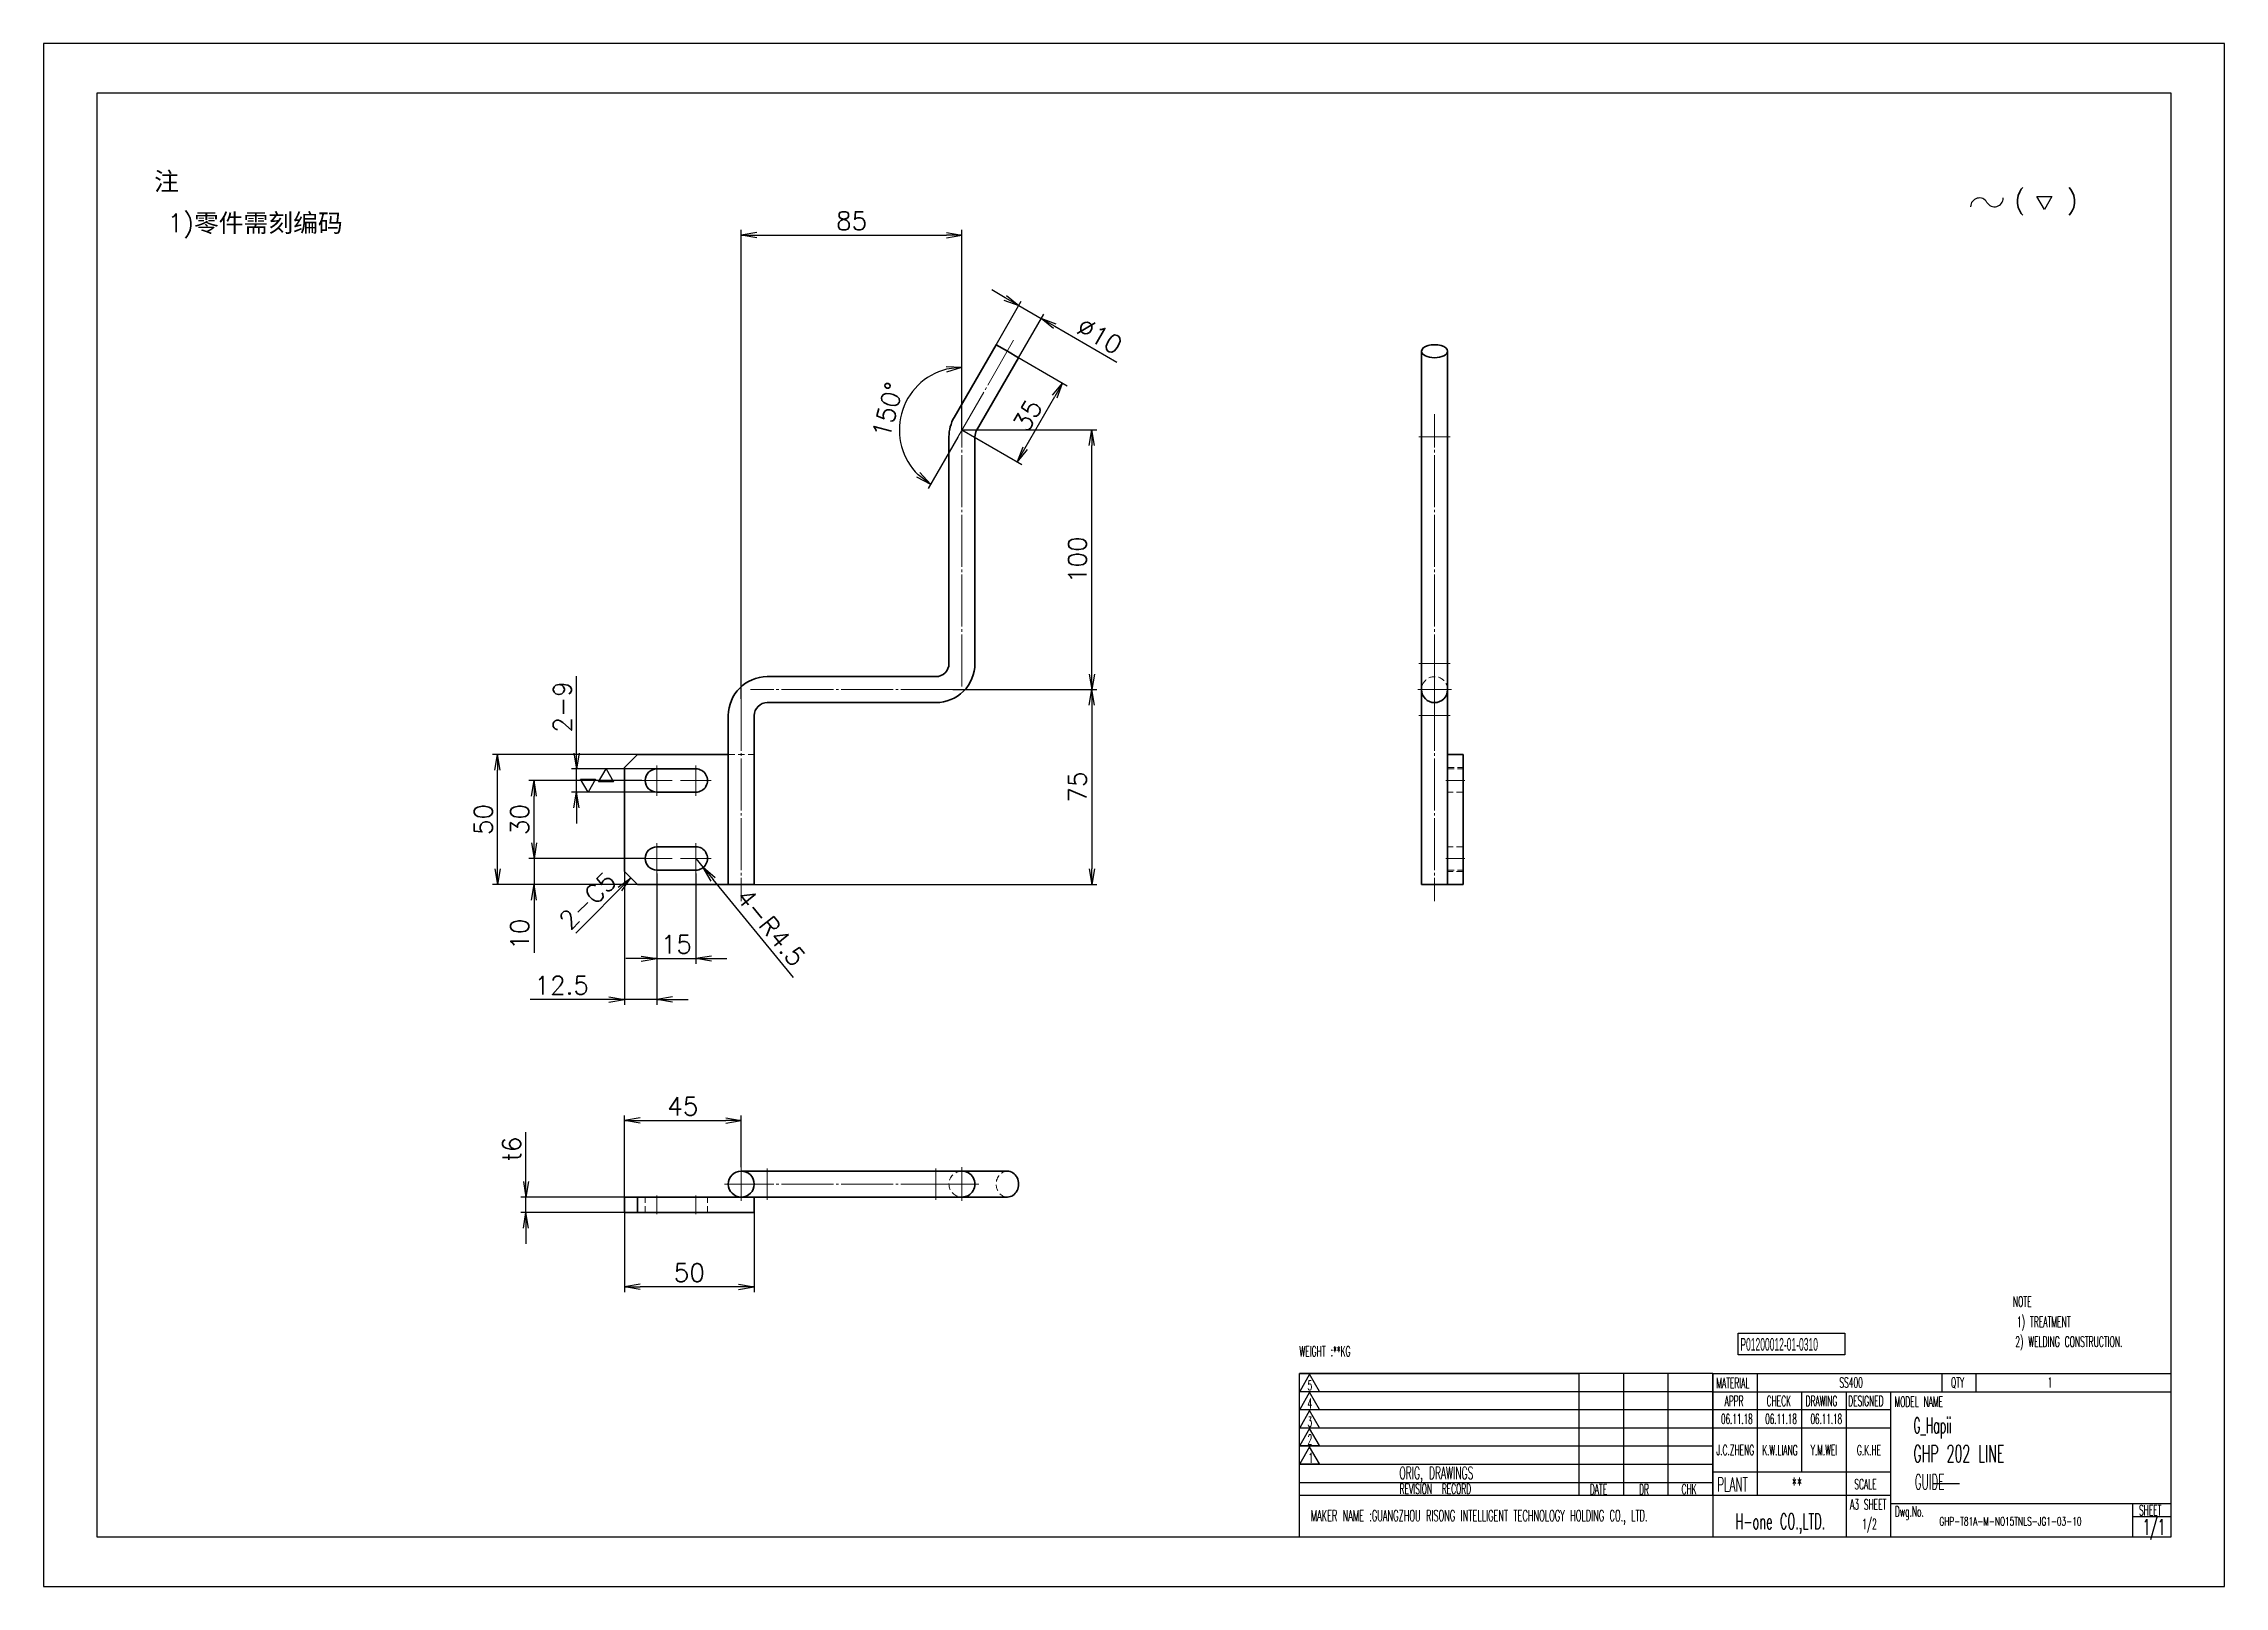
# Model space of a CAD drawing. Header units: millimetres. Extents: x 7914 to 16415, y -883 to 305.
# Drawn here: x 13431 to 14271, y -882 to -288 of the extents above; entities that cross this region are included whole.
import ezdxf
from ezdxf.enums import TextEntityAlignment as Align

# ---------------------------------------------------------------- set-up
doc = ezdxf.new("R2010")
doc.units = ezdxf.units.MM
doc.linetypes.add('CENTER-HOKUTO', pattern=[23, 20, -1, 1, -1])
doc.linetypes.add('HIDDEN-HOKUTO', pattern=[3.8, 2.5, -1.3])
doc.layers.add('AM_7', color=2, linetype='CENTER-HOKUTO', lineweight=30)
doc.layers.add('AM_HID', color=1, linetype='HIDDEN-HOKUTO', lineweight=25)
doc.layers.add('title_frame', color=7, linetype='Continuous')
doc.layers.add('word_dim', color=253, linetype='Continuous')
doc.styles.add('MX_NOTE_STANDARD', font='txt.shx', dxfattribs={"bigfont": 'bigfont.shx'})
doc.styles.get("Standard").update_dxf_attribs({"font": 'romans.shx', "bigfont": 'bigfont.shx'})
doc.dimstyles.new('RS1-2', dxfattribs={"dimscale": 2, "dimtxt": 3.5, "dimasz": 3, "dimexe": 1, "dimexo": 0, "dimgap": 1, "dimtad": 3, "dimdsep": 46, "dimtxsty": 'Standard', "dimblk1": 'OPEN', "dimblk2": 'OPEN', "dimsah": 1, "dimcen": 0, "dimclrd": 256, "dimclre": 256, "dimclrt": 3, "dimadec": 0, "dimazin": 0, "dimtfac": 1, "dimtmove": 0, "dimatfit": 3, "dimldrblk": 'OPEN', "dimfxl": 0, "dimtolj": 1, "dimtzin": 0, "dimarcsym": 0})

msp = doc.modelspace()

# ---------------------------------------------------------------- texts
at = {"ltscale": 2, "char_height": 7, "attachment_point": 1}
for s, insert, width in [('{\\fSimSun|b0|i0|c134|p2;\\C3;注}', (13473.38, -337.623), 20.72938), ('{\\Fromans,bigfont|c134;\\C3;1)\\fSimSun|b0|i0|c134|p2;零件需刻编码}', (13478.51, -353.639), 193.81227)]:
    msp.add_mtext(s, dxfattribs=dict(at, insert=insert, width=width))
at = {"linetype": 'Continuous', "insert": (14151.101, -821.144), "char_height": 6, "width": 101.8, "attachment_point": 4}
msp.add_mtext('{\\W0.5;\\C3;G_Hapii }', dxfattribs=at)
at = {"color": 3, "linetype": 'Continuous', "insert": (14161.011, -855.46), "char_height": 3.2, "width": 74.26275, "attachment_point": 1}
msp.add_mtext('{\\W0.65;GHP-T81A-M-NO15TNLS-JG1-03-10}', dxfattribs=at)
at = {"layer": 'title_frame', "color": 3, "style": 'MX_NOTE_STANDARD'}
for s, height, width, p in [('NOTE', 4, 0.5341, (14189.32, -774.461)), ('1) TREATMENT', 4, 0.5341, (14190.876, -782.254)), ('2) WELDING CONSTRUCTION.', 4, 0.5341, (14190.273, -789.894)), ('WEIGHT :**KG ', 3.92, 0.545, (13914.545, -793.553)), ('SS400', 3.9456, 0.5341, (14122.493, -805.588)), ('1', 3.946, 0.5341, (14202.749, -805.588)), ('06.11.18', 3.8, 0.5341, (14076.92, -819.537)), ('06.11.18', 3.8, 0.5341, (14093.944, -819.537)), ('06.11.18', 3.8, 0.5341, (14111.379, -819.537)), ('GHP 202 LINE', 6.6, 0.5341, (14151.024, -834.283)), ('GUIDE', 5.88, 0.5, (14151.52, -844.811)), ('**', 5.48, 0.5341, (14104.133, -845.646)), ('H-one CO.,LTD.', 6, 0.5341, (14082.458, -860.086)), ('A3 SHEET', 3.9456, 0.5341, (14126.606, -852.538)), ('1/2', 3.9456, 0.5341, (14131.309, -860.047)), ('1/1', 6, 0.5341, (14239.36, -862.233))]:
    msp.add_text(s, height=height, dxfattribs=dict(at, width=width)).set_placement(p)
at = {"layer": 'title_frame', "color": 3, "style": 'MX_NOTE_STANDARD', "width": 0.5341}
for s, p in [('J.C.ZHENG', (14082.411, -832.772)), ('K.W.LIANG', (14099.6, -832.815)), ('Y.M.WEI', (14116.56, -832.808)), ('G.K.HE', (14133.9, -832.815))]:
    msp.add_text(s, height=3.9456, dxfattribs=at).set_placement(p, align=Align.BOTTOM_CENTER)
at = {"layer": 'title_frame', "color": 3, "insert": (14084.367, -786.476), "char_height": 4.9, "width": 8.2214, "attachment_point": 1, "style": 'MX_NOTE_STANDARD'}
msp.add_mtext('{\\f3 of 9 Barcode|b0|i0|c0|p82;\\W0.5;P01200012-01-0310}', dxfattribs=at)
at = {"layer": 'word_dim', "color": 3, "linetype": 'Continuous', "ltscale": 2}
msp.add_text('2-C5', height=7, rotation=45, dxfattribs=at).set_placement((13633.576, -629.785))

# ---------------------------------------------------------------- blocks, each defined once
blk = doc.blocks.new('A$C404331B6')
at = {"layer": 'title_frame'}
for p, q in [((0, -31.5), (0, 0)), ((0, 0), (53.9, 0)), ((79.62, 0), (0, 0)), ((53.9, -23.5), (53.9, 0)), ((62.48, -23.5), (62.48, 0)), ((62.48, -23.5), (62.48, 0)), ((71.05, -23.5), (71.05, 0)), ((71.05, -23.5), (71.05, 0)), ((79.62, 0), (79.62, -31.5)), ((79.62, 0), (167.83, 0)), ((88.2, -23.5), (88.2, 0)), ((123.73, 0), (123.73, -3.5)), ((130.3, 0), (130.3, -3.5)), ((53.9, -3.5), (0, -3.5)), ((79.62, -3.5), (0, -3.5)), ((1.98, -0.12), (0.1, -3.45)), ((0.1, -3.45), (3.86, -3.45)), ((1.98, -3.6), (0.1, -6.92)), ((3.86, -3.45), (1.98, -0.12)), ((3.86, -6.92), (1.98, -3.6)), ((79.62, -3.5), (167.83, -3.5)), ((96.78, -18.9), (96.78, -3.5)), ((105.35, -31.5), (105.35, -3.5)), ((113.92, -31.5), (113.92, -3.5)), ((53.9, -7), (0, -7)), ((79.62, -7), (0, -7)), ((0.1, -6.92), (3.86, -6.92)), ((1.98, -7.13), (0.1, -10.45)), ((3.86, -10.45), (1.98, -7.13)), ((113.92, -7), (79.62, -7)), ((53.9, -10.5), (0, -10.5)), ((79.62, -10.5), (0, -10.5)), ((0.1, -10.45), (3.86, -10.45)), ((1.98, -10.54), (0.1, -13.87)), ((3.86, -13.87), (1.98, -10.54)), ((113.92, -10.5), (79.62, -10.5)), ((53.9, -14), (0, -14)), ((79.62, -14), (0, -14)), ((0.1, -13.87), (3.86, -13.87)), ((1.98, -14.07), (0.1, -17.4)), ((3.86, -17.4), (1.98, -14.07)), ((53.9, -17.5), (0, -17.5)), ((79.62, -17.5), (0, -17.5)), ((53.9, -21), (0, -21)), ((79.62, -21), (0, -21)), ((0.1, -17.4), (3.86, -17.4)), ((79.62, -18.9), (113.92, -18.9)), ((79.62, -23.5), (0, -23.5)), ((113.92, -23.5), (79.62, -23.5)), ((113.92, -25), (167.83, -25)), ((160.48, -25), (160.48, -31.5)), ((160.48, -27.5), (167.83, -27.5)), ((167.83, -31.5), (0, -31.5))]:
    blk.add_line(p, q, dxfattribs=at)
at = {"layer": 'title_frame', "color": 3, "style": 'MX_NOTE_STANDARD', "width": 0.5341}
for s, height, p in [('5', 1.92, (1.59, -3.22)), ('MATERIAL', 1.973, (80.3, -2.79)), ('QTY', 1.973, (125.5, -2.7)), ('4', 1.92, (1.59, -6.7)), ('3', 1.92, (1.59, -10.23)), ('APPR', 1.973, (81.89, -6.26)), ('CHECK', 1.973, (89.99, -6.26)), ('DRAWING', 1.973, (97.51, -6.26)), ('DESIGNED', 1.973, (105.7, -6.26)), ('MODEL NAME', 1.973, (114.63, -6.41)), ('2', 1.92, (1.59, -13.64)), ('1', 1.92, (1.78, -17.17)), ('ORIG, DRAWINGS', 2.4112, (19.27, -20.34)), ('PLANT', 2.74, (80.46, -22.73)), ('SCALE', 1.973, (106.88, -22.28)), ('REVISION  RECORD', 1.9728, (19.32, -23.18)), ('DATE', 1.973, (55.94, -23.26)), ('DR', 1.973, (65.43, -23.27)), ('CHK', 1.973, (73.61, -23.23)), ('MAKER NAME :GUANGZHOU RISONG INTELLIGENT TECHNOLOGY HOLDING CO., LTD.', 2.16, (2.22, -28.43)), ('Dwg.No.', 1.973, (114.71, -27.52)), ('SHEET', 1.973, (161.71, -27.29))]:
    blk.add_text(s, height=height, dxfattribs=at).set_placement(p)
blk = doc.blocks.new('shiage0')
at = {"layer": 'word_dim', "color": 3, "linetype": 'Continuous'}
for centre, start, end in [((1.69, 0), 30, 180), ((4.61, 1.69), 210, 0)]:
    blk.add_arc(centre, 1.69, start, end, dxfattribs=at)
blk = doc.blocks.new('12')
at = {"layer": 'title_frame', "color": 3, "linetype": 'Continuous'}
blk.add_lwpolyline([(20.46, 3.03), (19.01, 5.53), (21.9, 5.53)], close=True, dxfattribs=at)
blk.add_blockref('shiage0', (6.23, 3.56), dxfattribs=at)
blk.add_text('(   )', height=3.5, dxfattribs=at).set_placement((14.64, 3.08))
blk = doc.blocks.new('_Open')
at = {"color": 0, "lineweight": -2}
for p, q in [((-1, 0.17), (0, 0)), ((-1, -0.17), (0, 0)), ((0, 0), (-1, 0))]:
    blk.add_line(p, q, dxfattribs=at)
blk = doc.blocks.new('*D187')
at = {"layer": 'DEFPOINTS', "color": 0, "linetype": 'Continuous', "ltscale": 2}
for p in [(13654.52, -738.22), (13704.52, -738.22), (13654.52, -766.83)]:
    blk.add_point(p, dxfattribs=at)
at = {"layer": 'word_dim', "linetype": 'Continuous', "lineweight": -2, "ltscale": 2}
for p, q in [((13654.52, -738.22), (13654.52, -768.83)), ((13704.52, -738.22), (13704.52, -768.83)), ((13698.52, -766.83), (13660.52, -766.83))]:
    blk.add_line(p, q, dxfattribs=at)
at = {"layer": 'word_dim', "linetype": 'Continuous', "lineweight": -2, "ltscale": 2, "xscale": 6, "yscale": 6, "zscale": 6, "rotation": 180}
blk.add_blockref('_Open', (13654.52, -766.83), dxfattribs=at)
at = {"layer": 'word_dim', "linetype": 'Continuous', "lineweight": -2, "ltscale": 2, "xscale": 6, "yscale": 6, "zscale": 6}
blk.add_blockref('_Open', (13704.52, -766.83), dxfattribs=at)
at = {"layer": 'word_dim', "color": 3, "linetype": 'Continuous', "ltscale": 2, "insert": (13679.52, -761.33), "char_height": 7, "attachment_point": 5}
blk.add_mtext('\\A1;50', dxfattribs=at)
blk = doc.blocks.new('*D188')
at = {"layer": 'DEFPOINTS', "color": 0, "linetype": 'Continuous', "ltscale": 2}
for p in [(13616.6, -732.22), (13654.52, -732.22), (13657.02, -738.22)]:
    blk.add_point(p, dxfattribs=at)
at = {"layer": 'word_dim', "linetype": 'Continuous', "lineweight": -2, "ltscale": 2}
for p, q in [((13616.6, -726.22), (13616.6, -707.22)), ((13654.52, -732.22), (13614.6, -732.22)), ((13657.02, -738.22), (13614.6, -738.22)), ((13616.6, -738.22), (13616.6, -732.22)), ((13616.6, -744.22), (13616.6, -750.22))]:
    blk.add_line(p, q, dxfattribs=at)
at = {"layer": 'word_dim', "linetype": 'Continuous', "lineweight": -2, "ltscale": 2, "xscale": 6, "yscale": 6, "zscale": 6}
for p, rotation in [((13616.6, -732.22), 270), ((13616.6, -738.22), 90)]:
    blk.add_blockref('_Open', p, dxfattribs=dict(at, rotation=rotation))
at = {"layer": 'word_dim', "color": 3, "linetype": 'Continuous', "ltscale": 2, "insert": (13611.1, -713.72), "char_height": 7, "attachment_point": 5, "rotation": 90}
blk.add_mtext('\\A1;t6', dxfattribs=at)
blk = doc.blocks.new('*D189')
at = {"layer": 'DEFPOINTS', "color": 0, "linetype": 'Continuous', "ltscale": 2}
for p in [(13605.66, -561.84), (13669.77, -561.84), (13669.77, -611.84)]:
    blk.add_point(p, dxfattribs=at)
at = {"layer": 'word_dim', "linetype": 'Continuous', "lineweight": -2, "ltscale": 2}
for p, q in [((13669.77, -561.84), (13603.66, -561.84)), ((13605.66, -605.84), (13605.66, -567.84)), ((13669.77, -611.84), (13603.66, -611.84))]:
    blk.add_line(p, q, dxfattribs=at)
at = {"layer": 'word_dim', "linetype": 'Continuous', "lineweight": -2, "ltscale": 2, "xscale": 6, "yscale": 6, "zscale": 6}
for p, rotation in [((13605.66, -561.84), 90), ((13605.66, -611.84), 270)]:
    blk.add_blockref('_Open', p, dxfattribs=dict(at, rotation=rotation))
at = {"layer": 'word_dim', "color": 3, "linetype": 'Continuous', "ltscale": 2, "insert": (13600.16, -586.84), "char_height": 7, "attachment_point": 5, "rotation": 90}
blk.add_mtext('\\A1;50', dxfattribs=at)
blk = doc.blocks.new('*D190')
at = {"layer": 'DEFPOINTS', "color": 0, "linetype": 'Continuous', "ltscale": 2}
for p in [(13619.69, -601.84), (13662.52, -601.84), (13659.52, -611.84)]:
    blk.add_point(p, dxfattribs=at)
at = {"layer": 'word_dim', "linetype": 'Continuous', "lineweight": -2, "ltscale": 2}
for p, q in [((13619.69, -595.84), (13619.69, -589.84)), ((13662.52, -601.84), (13617.69, -601.84)), ((13619.69, -601.84), (13619.69, -611.84)), ((13659.52, -611.84), (13617.69, -611.84)), ((13619.69, -617.84), (13619.69, -638.17))]:
    blk.add_line(p, q, dxfattribs=at)
at = {"layer": 'word_dim', "linetype": 'Continuous', "lineweight": -2, "ltscale": 2, "xscale": 6, "yscale": 6, "zscale": 6}
for p, rotation in [((13619.69, -601.84), 270), ((13619.69, -611.84), 90)]:
    blk.add_blockref('_Open', p, dxfattribs=dict(at, rotation=rotation))
at = {"layer": 'word_dim', "color": 3, "linetype": 'Continuous', "ltscale": 2, "insert": (13614.19, -631.01), "char_height": 7, "attachment_point": 5, "rotation": 90}
blk.add_mtext('\\A1;10', dxfattribs=at)
blk = doc.blocks.new('*D191')
at = {"layer": 'DEFPOINTS', "color": 0, "linetype": 'Continuous', "ltscale": 2}
for p in [(13619.69, -571.84), (13661.17, -571.84), (13661.17, -601.84)]:
    blk.add_point(p, dxfattribs=at)
at = {"layer": 'word_dim', "linetype": 'Continuous', "lineweight": -2, "ltscale": 2}
for p, q in [((13661.17, -571.84), (13617.69, -571.84)), ((13619.69, -595.84), (13619.69, -577.84)), ((13661.17, -601.84), (13617.69, -601.84))]:
    blk.add_line(p, q, dxfattribs=at)
at = {"layer": 'word_dim', "linetype": 'Continuous', "lineweight": -2, "ltscale": 2, "xscale": 6, "yscale": 6, "zscale": 6}
for p, rotation in [((13619.69, -571.84), 90), ((13619.69, -601.84), 270)]:
    blk.add_blockref('_Open', p, dxfattribs=dict(at, rotation=rotation))
at = {"layer": 'word_dim', "color": 3, "linetype": 'Continuous', "ltscale": 2, "insert": (13614.19, -586.84), "char_height": 7, "attachment_point": 5, "rotation": 90}
blk.add_mtext('\\A1;30', dxfattribs=at)
blk = doc.blocks.new('*D192')
at = {"layer": 'DEFPOINTS', "color": 0, "linetype": 'Continuous', "ltscale": 2}
for p in [(13654.52, -606.84), (13667.02, -607.69), (13667.02, -656.18)]:
    blk.add_point(p, dxfattribs=at)
at = {"layer": 'word_dim', "linetype": 'Continuous', "lineweight": -2, "ltscale": 2}
for p, q in [((13654.52, -606.84), (13654.52, -658.18)), ((13667.02, -607.69), (13667.02, -658.18)), ((13648.52, -656.18), (13618.19, -656.18)), ((13667.02, -656.18), (13654.52, -656.18)), ((13673.02, -656.18), (13679.02, -656.18))]:
    blk.add_line(p, q, dxfattribs=at)
at = {"layer": 'word_dim', "linetype": 'Continuous', "lineweight": -2, "ltscale": 2, "xscale": 6, "yscale": 6, "zscale": 6}
blk.add_blockref('_Open', (13654.52, -656.18), dxfattribs=at)
at = {"layer": 'word_dim', "linetype": 'Continuous', "lineweight": -2, "ltscale": 2, "xscale": 6, "yscale": 6, "zscale": 6, "rotation": 180}
blk.add_blockref('_Open', (13667.02, -656.18), dxfattribs=at)
at = {"layer": 'word_dim', "color": 3, "linetype": 'Continuous', "ltscale": 2, "insert": (13630.35, -650.68), "char_height": 7, "attachment_point": 5}
blk.add_mtext('\\A1;12.5', dxfattribs=at)
blk = doc.blocks.new('*D193')
at = {"layer": 'DEFPOINTS', "color": 0, "linetype": 'Continuous', "ltscale": 2}
for p in [(13667.02, -607.69), (13682.02, -607.69), (13682.02, -640.42)]:
    blk.add_point(p, dxfattribs=at)
at = {"layer": 'word_dim', "linetype": 'Continuous', "lineweight": -2, "ltscale": 2}
for p, q in [((13667.02, -607.69), (13667.02, -642.42)), ((13682.02, -607.69), (13682.02, -642.42)), ((13661.02, -640.42), (13655.02, -640.42)), ((13667.02, -640.42), (13682.02, -640.42)), ((13688.02, -640.42), (13694.02, -640.42))]:
    blk.add_line(p, q, dxfattribs=at)
at = {"layer": 'word_dim', "linetype": 'Continuous', "lineweight": -2, "ltscale": 2, "xscale": 6, "yscale": 6, "zscale": 6}
blk.add_blockref('_Open', (13667.02, -640.42), dxfattribs=at)
at = {"layer": 'word_dim', "linetype": 'Continuous', "lineweight": -2, "ltscale": 2, "xscale": 6, "yscale": 6, "zscale": 6, "rotation": 180}
blk.add_blockref('_Open', (13682.02, -640.42), dxfattribs=at)
at = {"layer": 'word_dim', "color": 3, "linetype": 'Continuous', "ltscale": 2, "insert": (13674.52, -634.92), "char_height": 7, "attachment_point": 5}
blk.add_mtext('\\A1;15', dxfattribs=at)
blk = doc.blocks.new('*D194')
at = {"layer": 'DEFPOINTS', "color": 0, "linetype": 'Continuous', "ltscale": 2}
for p in [(13636.11, -567.34), (13667.02, -567.34), (13667.02, -576.34)]:
    blk.add_point(p, dxfattribs=at)
at = {"layer": 'word_dim', "linetype": 'Continuous', "lineweight": -2, "ltscale": 2}
for p, q in [((13636.11, -561.34), (13636.11, -531.67)), ((13667.02, -567.34), (13634.11, -567.34)), ((13636.11, -576.34), (13636.11, -567.34)), ((13667.02, -576.34), (13634.11, -576.34)), ((13636.11, -582.34), (13636.11, -588.34))]:
    blk.add_line(p, q, dxfattribs=at)
at = {"layer": 'word_dim', "linetype": 'Continuous', "lineweight": -2, "ltscale": 2, "xscale": 6, "yscale": 6, "zscale": 6}
for p, rotation in [((13636.11, -567.34), 270), ((13636.11, -576.34), 90)]:
    blk.add_blockref('_Open', p, dxfattribs=dict(at, rotation=rotation))
at = {"layer": 'word_dim', "color": 3, "linetype": 'Continuous', "ltscale": 2, "insert": (13630.61, -543.51), "char_height": 7, "attachment_point": 5, "rotation": 90}
blk.add_mtext('\\A1;2-9', dxfattribs=at)
blk = doc.blocks.new('*D195')
at = {"layer": 'DEFPOINTS', "color": 0, "linetype": 'Continuous', "ltscale": 2}
for p in [(13682.02, -601.84), (13684.88, -605.32)]:
    blk.add_point(p, dxfattribs=at)
at = {"layer": 'word_dim', "linetype": 'Continuous', "lineweight": -2, "ltscale": 2}
for p, q in [((13682.02, -601.84), (13684.88, -605.32)), ((13719.7, -647.64), (13688.69, -609.95))]:
    blk.add_line(p, q, dxfattribs=at)
at = {"layer": 'word_dim', "linetype": 'Continuous', "lineweight": -2, "ltscale": 2, "xscale": 6, "yscale": 6, "zscale": 6, "rotation": 129.4445991091939}
blk.add_blockref('_Open', (13684.88, -605.32), dxfattribs=at)
at = {"layer": 'word_dim', "color": 3, "linetype": 'Continuous', "ltscale": 2, "insert": (13710.93, -628.32), "char_height": 7, "attachment_point": 5, "rotation": 309.4446}
blk.add_mtext('\\A1;4-R4.5', dxfattribs=at)
blk = doc.blocks.new('*D196')
at = {"layer": 'DEFPOINTS', "color": 0, "linetype": 'Continuous', "ltscale": 2}
for p in [(13699.52, -702.76), (13699.52, -720.72), (13654.52, -732.22)]:
    blk.add_point(p, dxfattribs=at)
at = {"layer": 'word_dim', "linetype": 'Continuous', "lineweight": -2, "ltscale": 2}
for p, q in [((13654.52, -732.22), (13654.52, -700.76)), ((13660.52, -702.76), (13693.52, -702.76)), ((13699.52, -720.72), (13699.52, -700.76))]:
    blk.add_line(p, q, dxfattribs=at)
at = {"layer": 'word_dim', "linetype": 'Continuous', "lineweight": -2, "ltscale": 2, "xscale": 6, "yscale": 6, "zscale": 6, "rotation": 180}
blk.add_blockref('_Open', (13654.52, -702.76), dxfattribs=at)
at = {"layer": 'word_dim', "linetype": 'Continuous', "lineweight": -2, "ltscale": 2, "xscale": 6, "yscale": 6, "zscale": 6}
blk.add_blockref('_Open', (13699.52, -702.76), dxfattribs=at)
at = {"layer": 'word_dim', "color": 3, "linetype": 'Continuous', "ltscale": 2, "insert": (13677.02, -697.26), "char_height": 7, "attachment_point": 5}
blk.add_mtext('\\A1;45', dxfattribs=at)
blk = doc.blocks.new('*D197')
at = {"layer": 'DEFPOINTS', "color": 0, "linetype": 'Continuous', "ltscale": 2}
for p in [(13781.02, -536.84), (13704.52, -611.84), (13834.51, -611.84)]:
    blk.add_point(p, dxfattribs=at)
at = {"layer": 'word_dim', "linetype": 'Continuous', "lineweight": -2, "ltscale": 2}
for p, q in [((13781.02, -536.84), (13836.51, -536.84)), ((13834.51, -542.84), (13834.51, -605.84)), ((13704.52, -611.84), (13836.51, -611.84))]:
    blk.add_line(p, q, dxfattribs=at)
at = {"layer": 'word_dim', "linetype": 'Continuous', "lineweight": -2, "ltscale": 2, "xscale": 6, "yscale": 6, "zscale": 6}
for p, rotation in [((13834.51, -536.84), 90), ((13834.51, -611.84), 270)]:
    blk.add_blockref('_Open', p, dxfattribs=dict(at, rotation=rotation))
at = {"layer": 'word_dim', "color": 3, "linetype": 'Continuous', "ltscale": 2, "insert": (13829.01, -574.34), "char_height": 7, "attachment_point": 5, "rotation": 90}
blk.add_mtext('\\A1;75', dxfattribs=at)
blk = doc.blocks.new('*D198')
at = {"layer": 'DEFPOINTS', "color": 0, "linetype": 'Continuous', "ltscale": 2}
for p in [(13784.52, -436.84), (13834.51, -436.84), (13784.52, -536.84)]:
    blk.add_point(p, dxfattribs=at)
at = {"layer": 'word_dim', "linetype": 'Continuous', "lineweight": -2, "ltscale": 2}
for p, q in [((13784.52, -436.84), (13836.51, -436.84)), ((13834.51, -530.84), (13834.51, -442.84)), ((13784.52, -536.84), (13836.51, -536.84))]:
    blk.add_line(p, q, dxfattribs=at)
at = {"layer": 'word_dim', "linetype": 'Continuous', "lineweight": -2, "ltscale": 2, "xscale": 6, "yscale": 6, "zscale": 6}
for p, rotation in [((13834.51, -436.84), 90), ((13834.51, -536.84), 270)]:
    blk.add_blockref('_Open', p, dxfattribs=dict(at, rotation=rotation))
at = {"layer": 'word_dim', "color": 3, "linetype": 'Continuous', "ltscale": 2, "insert": (13829.01, -486.84), "char_height": 7, "attachment_point": 5, "rotation": 90}
blk.add_mtext('\\A1;100', dxfattribs=at)
blk = doc.blocks.new('*D199')
at = {"layer": 'DEFPOINTS', "color": 0, "linetype": 'Continuous', "ltscale": 2}
for p in [(13784.52, -361.82), (13784.52, -436.84), (13699.52, -540.34)]:
    blk.add_point(p, dxfattribs=at)
at = {"layer": 'word_dim', "linetype": 'Continuous', "lineweight": -2, "ltscale": 2}
for p, q in [((13699.52, -540.34), (13699.52, -359.82)), ((13784.52, -436.84), (13784.52, -359.82)), ((13705.52, -361.82), (13778.52, -361.82))]:
    blk.add_line(p, q, dxfattribs=at)
at = {"layer": 'word_dim', "linetype": 'Continuous', "lineweight": -2, "ltscale": 2, "xscale": 6, "yscale": 6, "zscale": 6, "rotation": 180}
blk.add_blockref('_Open', (13699.52, -361.82), dxfattribs=at)
at = {"layer": 'word_dim', "linetype": 'Continuous', "lineweight": -2, "ltscale": 2, "xscale": 6, "yscale": 6, "zscale": 6}
blk.add_blockref('_Open', (13784.52, -361.82), dxfattribs=at)
at = {"layer": 'word_dim', "color": 3, "linetype": 'Continuous', "ltscale": 2, "insert": (13742.02, -356.32), "char_height": 7, "attachment_point": 5}
blk.add_mtext('\\A1;85', dxfattribs=at)
blk = doc.blocks.new('*D200')
at = {"layer": 'DEFPOINTS', "color": 0, "linetype": 'Continuous', "ltscale": 2}
for p in [(13802.02, -406.53), (13823.31, -418.82), (13784.52, -436.84)]:
    blk.add_point(p, dxfattribs=at)
at = {"layer": 'word_dim', "linetype": 'Continuous', "lineweight": -2, "ltscale": 2}
for p, q in [((13802.02, -406.53), (13825.05, -419.82)), ((13808.81, -443.94), (13820.31, -424.02)), ((13784.52, -436.84), (13807.55, -450.13))]:
    blk.add_line(p, q, dxfattribs=at)
at = {"layer": 'word_dim', "linetype": 'Continuous', "lineweight": -2, "ltscale": 2, "xscale": 6, "yscale": 6, "zscale": 6}
for p, rotation in [((13823.31, -418.82), 59.99971985608686), ((13805.81, -449.13), 239.9997198560869)]:
    blk.add_blockref('_Open', p, dxfattribs=dict(at, rotation=rotation))
at = {"layer": 'word_dim', "color": 3, "linetype": 'Continuous', "ltscale": 2, "insert": (13809.8, -431.23), "char_height": 7, "attachment_point": 5, "rotation": 59.99972}
blk.add_mtext('\\A1;35', dxfattribs=at)
blk = doc.blocks.new('*D201')
at = {"layer": 'DEFPOINTS', "color": 0, "linetype": 'Continuous', "ltscale": 2}
for p in [(13806.39, -388.95), (13797.69, -404.03), (13806.35, -409.03)]:
    blk.add_point(p, dxfattribs=at)
at = {"layer": 'word_dim', "linetype": 'Continuous', "lineweight": -2, "ltscale": 2}
for p, q in [((13801.2, -385.95), (13796, -382.95)), ((13797.69, -404.03), (13807.39, -387.22)), ((13806.35, -409.03), (13816.05, -392.22)), ((13806.39, -388.95), (13815.05, -393.95)), ((13820.25, -396.95), (13844.21, -410.79))]:
    blk.add_line(p, q, dxfattribs=at)
at = {"layer": 'word_dim', "linetype": 'Continuous', "lineweight": -2, "ltscale": 2, "xscale": 6, "yscale": 6, "zscale": 6}
for p, rotation in [((13806.39, -388.95), 329.9998075994297), ((13815.05, -393.95), 149.9998075994297)]:
    blk.add_blockref('_Open', p, dxfattribs=dict(at, rotation=rotation))
at = {"layer": 'word_dim', "color": 3, "linetype": 'Continuous', "ltscale": 2, "insert": (13837.58, -400.61), "char_height": 7, "attachment_point": 5, "rotation": 329.99981}
blk.add_mtext('\\A1;%%C10', dxfattribs=at)
blk = doc.blocks.new('*D202')
at = {"layer": 'DEFPOINTS', "color": 0, "linetype": 'Continuous', "ltscale": 2}
for p in [(13804.94, -401.48), (13766.05, -421.34), (13784.52, -430.79), (13782.95, -439.57), (13784.52, -535.57)]:
    blk.add_point(p, dxfattribs=at)
at = {"layer": 'word_dim', "linetype": 'Continuous', "lineweight": -2, "ltscale": 2}
for p, q in [((13784.52, -430.79), (13784.52, -410.73)), ((13782.95, -439.57), (13771.46, -459.45))]:
    blk.add_line(p, q, dxfattribs=at)
blk.add_arc((13784.52, -436.84), 24.11, 104.29429, 225.70587, dxfattribs=at)
at = {"layer": 'word_dim', "linetype": 'Continuous', "lineweight": -2, "ltscale": 2, "xscale": 6, "yscale": 6, "zscale": 6}
for p, rotation in [((13784.52, -412.73), 7.147144388541094), ((13772.46, -457.72), 322.8530098136636)]:
    blk.add_blockref('_Open', p, dxfattribs=dict(at, rotation=rotation))
at = {"layer": 'word_dim', "color": 3, "linetype": 'Continuous', "ltscale": 2, "insert": (13755.92, -429.18), "char_height": 7, "attachment_point": 5, "rotation": 75.00008}
blk.add_mtext('\\A1;{\\Fsimplex|c0;150°}', dxfattribs=at)

# ---------------------------------------------------------------- dimensions: what is measured, and where the dimension line sits
at = {"layer": 'word_dim', "linetype": 'Continuous', "ltscale": 2}
for base, p1, p2, picture, middle in [((13784.52, -361.822), (13699.52, -540.341), (13784.52, -436.841), '*D199', (13742.02, -356.322)), ((13682.02, -640.423), (13667.02, -607.691), (13682.02, -607.691), '*D193', (13674.52, -634.923)), ((13699.52, -702.76), (13654.52, -732.223), (13699.52, -720.723), '*D196', (13677.02, -697.26)), ((13654.52, -766.829), (13704.52, -738.223), (13654.52, -738.223), '*D187', (13679.52, -761.329))]:
    dim = msp.add_linear_dim(base=base, p1=p1, p2=p2, dimstyle='RS1-2', dxfattribs=at)
    dim.commit()
    dim.dimension.update_dxf_attribs({"geometry": picture, "text_midpoint": middle})
dim = msp.add_linear_dim(base=(13806.395, -388.954), p1=(13806.351, -409.03), p2=(13797.69, -404.03), angle=149.999808, text='%%C<>', dimstyle='RS1-2', dxfattribs=at)
dim.commit()
dim.dimension.update_dxf_attribs({"geometry": '*D201', "text_midpoint": (13834.829, -405.37), "dimtype": 161})
dim = msp.add_angular_dim_2l(base=(13766.049, -421.342), line1=((13782.945, -439.569), (13804.935, -401.481)), line2=((13784.52, -535.573), (13784.52, -430.788)), text='{\\Fsimplex|c0;<>}', dimstyle='RS1-2', dxfattribs=at)
dim.commit()
dim.dimension.update_dxf_attribs({"geometry": '*D202', "text_midpoint": (13755.917, -429.177)})
dim = msp.add_aligned_dim(p1=(13784.52, -436.841), p2=(13802.021, -406.53), distance=-24.587, dimstyle='RS1-2', dxfattribs=at)
dim.commit()
dim.dimension.update_dxf_attribs({"geometry": '*D200', "text_midpoint": (13809.801, -431.229)})
for base, p1, p2, picture, middle in [((13834.506, -436.841), (13784.52, -536.841), (13784.52, -436.841), '*D198', (13829.006, -486.841)), ((13834.506, -611.841), (13781.02, -536.841), (13704.52, -611.841), '*D197', (13829.006, -574.341)), ((13605.656, -561.841), (13669.768, -611.841), (13669.768, -561.841), '*D189', (13600.156, -586.841)), ((13619.687, -571.841), (13661.17, -601.841), (13661.17, -571.841), '*D191', (13614.187, -586.841))]:
    dim = msp.add_linear_dim(base=base, p1=p1, p2=p2, angle=90, dimstyle='RS1-2', dxfattribs=at)
    dim.commit()
    dim.dimension.update_dxf_attribs({"geometry": picture, "text_midpoint": middle})
for base, p1, p2, text, picture, middle in [((13636.115, -567.341), (13667.02, -576.341), (13667.02, -567.341), '2-<>', '*D194', (13630.615, -543.508)), ((13616.599, -732.223), (13657.02, -738.223), (13654.52, -732.223), 't<>', '*D188', (13611.099, -713.723))]:
    dim = msp.add_linear_dim(base=base, p1=p1, p2=p2, angle=90, text=text, dimstyle='RS1-2', dxfattribs=at)
    dim.commit()
    dim.dimension.update_dxf_attribs({"geometry": picture, "text_midpoint": middle})
dim = msp.add_linear_dim(base=(13619.687, -601.841), p1=(13659.52, -611.841), p2=(13662.52, -601.841), angle=90, dimstyle='RS1-2', dxfattribs=at)
dim.commit()
dim.dimension.update_dxf_attribs({"geometry": '*D190', "text_midpoint": (13619.687, -631.008), "dimtype": 160})
dim = msp.add_radius_dim(center=(13682.02, -601.841), mpoint=(13684.879, -605.316), text='4-<>', dimstyle='RS1-2', dxfattribs=at)
dim.commit()
dim.dimension.update_dxf_attribs({"geometry": '*D195', "text_midpoint": (13706.68, -631.814), "dimtype": 164})
dim = msp.add_linear_dim(base=(13667.02, -656.185), p1=(13654.52, -606.841), p2=(13667.02, -607.691), dimstyle='RS1-2', dxfattribs=at)
dim.commit()
dim.dimension.update_dxf_attribs({"geometry": '*D192', "text_midpoint": (13630.354, -656.185), "dimtype": 160})

# ---------------------------------------------------------------- linework, layer by layer
at = {"color": 7, "lineweight": 35}
for p, q in [((13781.53, -432.02), (13797.69, -404.03)), ((13790.19, -437.02), (13806.351, -409.03)), ((13961.573, -434.52), (13961.573, -406.53)), ((13971.573, -434.52), (13971.573, -406.53)), ((13779.52, -526.841), (13779.52, -439.52)), ((13789.52, -526.841), (13789.52, -439.52)), ((13961.573, -526.841), (13961.573, -439.52)), ((13971.573, -526.841), (13971.573, -439.52)), ((13774.52, -531.841), (13709.52, -531.841)), ((13774.52, -541.841), (13709.52, -541.841)), ((13694.52, -546.841), (13694.52, -611.841)), ((13704.52, -546.841), (13704.52, -611.841)), ((13961.573, -546.841), (13961.573, -611.841)), ((13971.573, -546.841), (13971.573, -611.841)), ((13659.52, -561.841), (13694.52, -561.841)), ((13971.573, -611.841), (13971.573, -561.841)), ((13977.573, -611.841), (13977.573, -561.841)), ((13654.52, -566.841), (13654.52, -606.841)), ((13694.52, -611.841), (13659.52, -611.841)), ((13774.52, -722.223), (13719.52, -722.223)), ((13704.52, -732.223), (13659.52, -732.223)), ((13704.52, -738.223), (13659.52, -738.223)), ((13774.52, -732.223), (13719.52, -732.223))]:
    msp.add_line(p, q, dxfattribs=at)
at = {"color": 7, "lineweight": 35, "ltscale": 0.124999}
for p in [(13797.69, -404.03), (13806.351, -409.03)]:
    msp.add_line(p, (13802.02, -406.53), dxfattribs=at)
at = {"color": 7, "lineweight": 35, "ltscale": 0.125}
for p, q in [((13961.573, -434.52), (13961.573, -439.52)), ((13971.573, -434.52), (13971.573, -439.52)), ((13694.52, -611.841), (13699.52, -611.841)), ((13699.52, -611.841), (13704.52, -611.841)), ((13659.52, -732.223), (13654.52, -732.223)), ((13659.52, -738.223), (13654.52, -738.223))]:
    msp.add_line(p, q, dxfattribs=at)
at = {"color": 7, "lineweight": 35, "ltscale": 0.25}
for p, q in [((13961.573, -526.841), (13961.573, -536.841)), ((13971.573, -526.841), (13971.573, -536.841)), ((13961.573, -546.841), (13961.573, -536.841)), ((13971.573, -546.841), (13971.573, -536.841)), ((13961.573, -611.841), (13971.573, -611.841)), ((13699.52, -722.223), (13709.52, -722.223)), ((13719.52, -722.223), (13709.52, -722.223)), ((13784.52, -722.223), (13774.52, -722.223)), ((13699.52, -732.223), (13709.52, -732.223)), ((13719.52, -732.223), (13709.52, -732.223)), ((13784.52, -732.223), (13774.52, -732.223))]:
    msp.add_line(p, q, dxfattribs=at)
at = {"color": 7, "lineweight": 35, "ltscale": 0.176777}
for p, q in [((13659.52, -561.841), (13654.52, -566.841)), ((13659.52, -611.841), (13654.52, -606.841))]:
    msp.add_line(p, q, dxfattribs=at)
at = {"color": 7, "lineweight": 35, "ltscale": 0.15}
for p, q in [((13971.573, -561.841), (13977.573, -561.841)), ((13971.573, -611.841), (13977.573, -611.841)), ((13654.52, -738.223), (13654.52, -732.223)), ((13659.52, -738.223), (13659.52, -732.223)), ((13704.52, -732.223), (13704.52, -738.223))]:
    msp.add_line(p, q, dxfattribs=at)
at = {"color": 7, "lineweight": 35, "ltscale": 0.375}
for p, q in [((13667.02, -567.341), (13682.02, -567.341)), ((13682.02, -576.341), (13667.02, -576.341)), ((13667.02, -597.341), (13682.02, -597.341)), ((13682.02, -606.341), (13667.02, -606.341))]:
    msp.add_line(p, q, dxfattribs=at)
at = {"color": 7, "lineweight": 35, "ltscale": 0.033496}
for p, q in [((13785.86, -722.223), (13784.52, -722.223)), ((13785.86, -732.223), (13784.52, -732.223))]:
    msp.add_line(p, q, dxfattribs=at)
at = {"color": 7, "lineweight": 35, "ltscale": 0.404004}
for p, q in [((13785.86, -722.223), (13802.02, -722.223)), ((13785.86, -732.223), (13802.02, -732.223))]:
    msp.add_line(p, q, dxfattribs=at)
at = {"color": 7, "lineweight": 35}
msp.add_circle((13699.52, -727.223), 5, dxfattribs=at)
for centre, radius, start, end in [((13794.52, -439.52), 15, 149.999997, 179.999995), ((13794.52, -439.52), 5, 149.999997, 179.999995), ((13774.52, -526.841), 15, 269.999997, 0), ((13774.52, -526.841), 5, 269.999997, 0), ((13709.52, -546.841), 15, 90.000003, 179.999995), ((13966.573, -536.841), 5, 180.000005, 0), ((13709.52, -546.841), 5, 90.000003, 180.000005), ((13667.02, -571.841), 4.5, 90.000003, 269.999997), ((13682.02, -571.841), 4.5, 269.999997, 90.000003), ((13667.02, -601.841), 4.5, 90.000003, 269.999997), ((13682.02, -601.841), 4.5, 269.999997, 90.000003), ((13784.52, -727.223), 5, 269.999997, 90.000003)]:
    msp.add_arc(centre, radius, start, end, dxfattribs=at)
for centre, major_axis, ratio, start_param, end_param in [((13966.573, -406.53), (5, 0), 0.5, 6.2831853, 9.424778), ((13966.573, -406.53), (5, 0), 0.5, 3.1415927, 6.2831853), ((13802.02, -727.223), (0, -5), 0.8660254, 0, 3.1415927)]:
    msp.add_ellipse(centre, major_axis=major_axis, ratio=ratio, start_param=start_param, end_param=end_param, dxfattribs=at)
at = {"layer": 'AM_7', "color": 2, "lineweight": 13}
for p, q in [((13782.945, -439.569), (13804.935, -401.481)), ((13784.52, -535.573), (13784.52, -430.788)), ((13966.573, -535.573), (13966.573, -430.788)), ((13960.573, -439.52), (13972.573, -439.52)), ((13960.573, -526.841), (13972.573, -526.841)), ((13781.02, -536.841), (13703.02, -536.841)), ((13973.073, -536.841), (13960.073, -536.841)), ((13966.573, -530.341), (13966.573, -543.341)), ((13699.52, -540.341), (13699.52, -618.341)), ((13966.573, -540.341), (13966.573, -618.341)), ((13972.573, -546.841), (13960.572, -546.841)), ((13667.02, -565.991), (13667.02, -577.691)), ((13682.02, -565.991), (13682.02, -577.691)), ((13672.871, -571.841), (13661.17, -571.841)), ((13687.871, -571.841), (13676.17, -571.841)), ((13978.173, -571.841), (13970.972, -571.841)), ((13667.02, -595.991), (13667.02, -607.691)), ((13682.02, -595.991), (13682.02, -607.691)), ((13672.871, -601.841), (13661.17, -601.841)), ((13687.871, -601.841), (13676.17, -601.841)), ((13978.173, -601.841), (13970.972, -601.841)), ((13699.52, -720.723), (13699.52, -733.723)), ((13709.52, -733.223), (13709.52, -721.223)), ((13774.52, -721.223), (13774.52, -733.224)), ((13784.52, -720.723), (13784.52, -733.723)), ((13706.02, -727.223), (13693.02, -727.223)), ((13781.02, -727.223), (13703.02, -727.223)), ((13791.02, -727.223), (13778.02, -727.223)), ((13667.02, -738.823), (13667.02, -731.623)), ((13682.02, -738.823), (13682.02, -731.623))]:
    msp.add_line(p, q, dxfattribs=at)
at = {"layer": 'AM_HID', "color": 1, "lineweight": 13}
for p, q in [((13694.52, -561.841), (13704.52, -561.841)), ((13704.52, -611.841), (13704.52, -561.841)), ((13971.573, -566.841), (13977.573, -566.841)), ((13971.573, -567.341), (13977.573, -567.341)), ((13977.573, -576.341), (13971.573, -576.341)), ((13977.573, -597.341), (13971.573, -597.341)), ((13704.52, -611.841), (13694.52, -611.841)), ((13971.573, -606.341), (13977.573, -606.341)), ((13977.573, -606.841), (13971.573, -606.841)), ((13659.52, -732.223), (13659.52, -738.223)), ((13662.52, -738.223), (13662.52, -732.223)), ((13662.52, -738.223), (13662.52, -732.223)), ((13686.52, -738.223), (13686.52, -732.223)), ((13686.52, -738.223), (13686.52, -732.223))]:
    msp.add_line(p, q, dxfattribs=at)
for centre, start, end in [((13966.573, -536.841), 0, 180.000005), ((13784.52, -727.223), 90.000003, 269.999997)]:
    msp.add_arc(centre, 5, start, end, dxfattribs=at)
msp.add_ellipse((13802.02, -727.223), major_axis=(0, -5), ratio=0.8660254, start_param=3.1415927, end_param=6.2831853, dxfattribs=at)
at = {"layer": 'title_frame'}
for p, q in [((14083.54, -784.563), (14124.596, -784.563)), ((14083.54, -792.964), (14083.54, -784.563)), ((14124.596, -784.563), (14124.596, -792.964)), ((14124.596, -792.964), (14083.54, -792.964)), ((14073.747, -800.185), (14073.747, -807.185)), ((14073.747, -847.185), (14073.747, -800.185)), ((14073.747, -800.185), (14073.747, -863.185)), ((14158.799, -842.563), (14168.799, -842.563)), ((14250.147, -863.185), (14142.347, -863.185)), ((14250.147, -863.185), (14142.347, -863.185))]:
    msp.add_line(p, q, dxfattribs=at)
at = {"layer": 'title_frame', "color": 4}
msp.add_lwpolyline([(14270.797, -288.11), (13430.797, -288.11), (13430.797, -882.11), (14270.797, -882.11)], close=True, dxfattribs=at)
at = {"layer": 'title_frame'}
msp.add_lwpolyline([(13451.447, -307.035), (14250.147, -307.035), (14250.147, -863.185), (13451.447, -863.185)], close=True, dxfattribs=at)
at = {"layer": 'word_dim', "color": 3, "linetype": 'Continuous', "ltscale": 2}
for points in [[(13647.444, -567.341), (13650.334, -572.346), (13644.554, -572.346)], [(13640.488, -576.341), (13637.598, -571.335), (13643.378, -571.335)]]:
    msp.add_lwpolyline(points, close=True, dxfattribs=at)

# ---------------------------------------------------------------- block references
at = {"layer": 'word_dim', "linetype": 'Continuous', "ltscale": 2, "xscale": 2, "yscale": 2, "zscale": 2}
msp.add_blockref('12', (14160.585, -358.035), dxfattribs=at)
at = {"layer": 'word_dim', "ltscale": 2, "xscale": 2, "yscale": 2, "zscale": 2}
msp.add_blockref('A$C404331B6', (13914.497, -800.185), dxfattribs=at)

msp.set_redraw_order([(e.dxf.handle, doc.entitydb.next_handle()) for e in msp.query("TEXT MTEXT ATTDEF DIMENSION ARC_DIMENSION")])  # texts and dimensions are drawn at this point

# ---------------------------------------------------------------- leaders
at = {"layer": 'word_dim', "linetype": 'Continuous'}
msp.add_leader([(13657.02, -609.341), (13635.807, -630.554)], dimstyle='RS1-2', dxfattribs=at)

doc.saveas('drawing.dxf')
